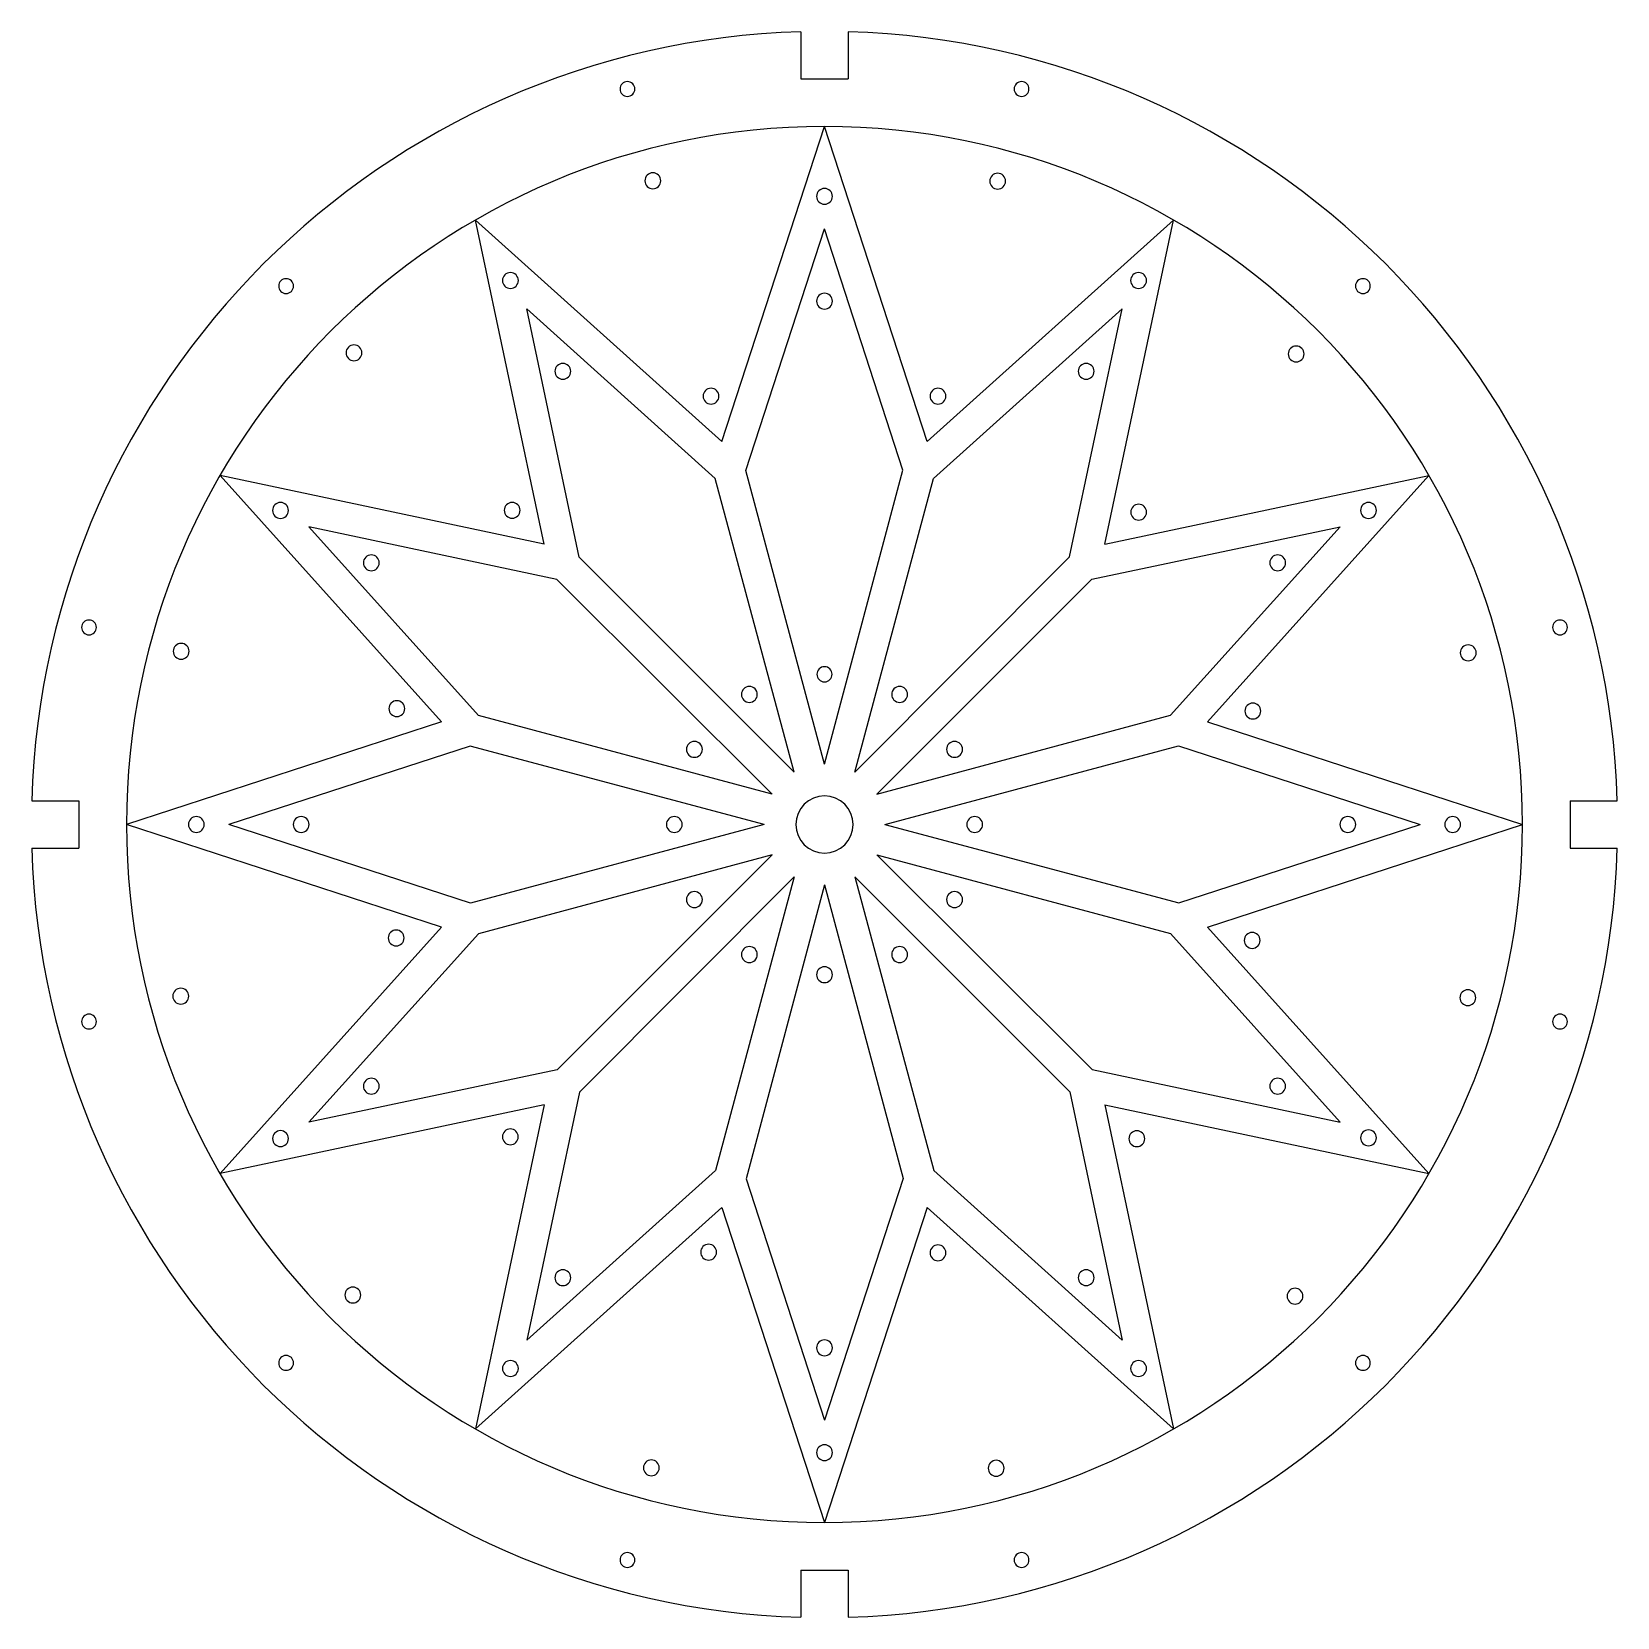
# Model space of a CAD drawing. Extents: x 98.5 to 198.5, y 55.2 to 155.1.
import ezdxf

# ---------------------------------------------------------------- set-up
doc = ezdxf.new("R2010")
doc.units = 0
doc.header["$MEASUREMENT"] = 0
doc.layers.add('MODELSKETCH_VISIBLE', color=7, linetype='CONTINUOUS')

# ---------------------------------------------------------------- blocks, each defined once
blk = doc.blocks.new('BLOCK_2')
at = {"layer": 'MODELSKETCH_VISIBLE'}
blk.add_open_spline([(121.062, 112.434), (121.062, 112.71), (121.285, 112.934), (121.562, 112.934), (121.838, 112.934), (122.062, 112.71), (122.062, 112.434), (122.062, 112.158), (121.838, 111.934), (121.562, 111.934), (121.285, 111.934), (121.062, 112.158), (121.062, 112.434), (121.062, 112.434), (121.062, 112.434), (121.062, 112.434)], degree=3, knots=[0, 0, 0, 0, 1, 1, 1, 2, 2, 2, 3, 3, 3, 4, 4, 4, 5, 5, 5, 5], dxfattribs=at)
blk = doc.blocks.new('BLOCK_3')
at = {"layer": 'MODELSKETCH_VISIBLE'}
blk.add_open_spline([(181.009, 105.128), (181.009, 105.404), (181.233, 105.628), (181.509, 105.628), (181.785, 105.628), (182.009, 105.404), (182.009, 105.128), (182.009, 104.852), (181.785, 104.628), (181.509, 104.628), (181.233, 104.628), (181.009, 104.852), (181.009, 105.128), (181.009, 105.128), (181.009, 105.128), (181.009, 105.128)], degree=3, knots=[0, 0, 0, 0, 1, 1, 1, 2, 2, 2, 3, 3, 3, 4, 4, 4, 5, 5, 5, 5], dxfattribs=at)
blk = doc.blocks.new('BLOCK_4')
at = {"layer": 'MODELSKETCH_VISIBLE'}
blk.add_open_spline([(182.313, 124.927), (182.313, 125.203), (182.537, 125.427), (182.813, 125.427), (183.089, 125.427), (183.313, 125.203), (183.313, 124.927), (183.313, 124.651), (183.089, 124.427), (182.813, 124.427), (182.537, 124.427), (182.313, 124.651), (182.313, 124.927), (182.313, 124.927), (182.313, 124.927), (182.313, 124.927)], degree=3, knots=[0, 0, 0, 0, 1, 1, 1, 2, 2, 2, 3, 3, 3, 4, 4, 4, 5, 5, 5, 5], dxfattribs=at)
blk = doc.blocks.new('BLOCK_5')
at = {"layer": 'MODELSKETCH_VISIBLE'}
blk.add_open_spline([(182.313, 85.373), (182.313, 85.649), (182.537, 85.873), (182.813, 85.873), (183.089, 85.873), (183.313, 85.649), (183.313, 85.373), (183.313, 85.096), (183.089, 84.873), (182.813, 84.873), (182.537, 84.873), (182.313, 85.096), (182.313, 85.373), (182.313, 85.373), (182.313, 85.373), (182.313, 85.373)], degree=3, knots=[0, 0, 0, 0, 1, 1, 1, 2, 2, 2, 3, 3, 3, 4, 4, 4, 5, 5, 5, 5], dxfattribs=at)
blk = doc.blocks.new('BLOCK_6')
at = {"layer": 'MODELSKETCH_VISIBLE'}
blk.add_open_spline([(140.868, 132.127), (140.868, 132.403), (141.092, 132.627), (141.368, 132.627), (141.644, 132.627), (141.868, 132.403), (141.868, 132.127), (141.868, 131.851), (141.644, 131.627), (141.368, 131.627), (141.092, 131.627), (140.868, 131.851), (140.868, 132.127), (140.868, 132.127), (140.868, 132.127), (140.868, 132.127)], degree=3, knots=[0, 0, 0, 0, 1, 1, 1, 2, 2, 2, 3, 3, 3, 4, 4, 4, 5, 5, 5, 5], dxfattribs=at)
blk = doc.blocks.new('BLOCK_7')
at = {"layer": 'MODELSKETCH_VISIBLE'}
blk.add_open_spline([(181.993, 71.187), (181.993, 71.445), (182.202, 71.654), (182.461, 71.654), (182.719, 71.654), (182.928, 71.445), (182.928, 71.187), (182.928, 70.928), (182.719, 70.719), (182.461, 70.719), (182.202, 70.719), (181.993, 70.928), (181.993, 71.187), (181.993, 71.187), (181.993, 71.187), (181.993, 71.187)], degree=3, knots=[0, 0, 0, 0, 1, 1, 1, 2, 2, 2, 3, 3, 3, 4, 4, 4, 5, 5, 5, 5], dxfattribs=at)
blk = doc.blocks.new('BLOCK_8')
at = {"layer": 'MODELSKETCH_VISIBLE'}
blk.add_open_spline([(160.475, 58.763), (160.475, 59.022), (160.685, 59.231), (160.943, 59.231), (161.201, 59.231), (161.41, 59.022), (161.41, 58.763), (161.41, 58.505), (161.201, 58.296), (160.943, 58.296), (160.685, 58.296), (160.475, 58.505), (160.475, 58.763), (160.475, 58.763), (160.475, 58.763), (160.475, 58.763)], degree=3, knots=[0, 0, 0, 0, 1, 1, 1, 2, 2, 2, 3, 3, 3, 4, 4, 4, 5, 5, 5, 5], dxfattribs=at)
blk = doc.blocks.new('BLOCK_9')
at = {"layer": 'MODELSKETCH_VISIBLE'}
blk.add_open_spline([(101.688, 92.704), (101.688, 92.963), (101.897, 93.172), (102.155, 93.172), (102.413, 93.172), (102.622, 92.963), (102.622, 92.704), (102.622, 92.446), (102.413, 92.237), (102.155, 92.237), (101.897, 92.237), (101.688, 92.446), (101.688, 92.704), (101.688, 92.704), (101.688, 92.704), (101.688, 92.704)], degree=3, knots=[0, 0, 0, 0, 1, 1, 1, 2, 2, 2, 3, 3, 3, 4, 4, 4, 5, 5, 5, 5], dxfattribs=at)
blk = doc.blocks.new('BLOCK_10')
at = {"layer": 'MODELSKETCH_VISIBLE'}
blk.add_open_spline([(135.629, 151.492), (135.629, 151.75), (135.838, 151.96), (136.096, 151.96), (136.354, 151.96), (136.564, 151.75), (136.564, 151.492), (136.564, 151.234), (136.354, 151.025), (136.096, 151.025), (135.838, 151.025), (135.629, 151.234), (135.629, 151.492), (135.629, 151.492), (135.629, 151.492), (135.629, 151.492)], degree=3, knots=[0, 0, 0, 0, 1, 1, 1, 2, 2, 2, 3, 3, 3, 4, 4, 4, 5, 5, 5, 5], dxfattribs=at)
blk = doc.blocks.new('BLOCK_11')
at = {"layer": 'MODELSKETCH_VISIBLE'}
blk.add_open_spline([(128.22, 139.421), (128.22, 139.697), (128.444, 139.921), (128.72, 139.921), (128.996, 139.921), (129.22, 139.697), (129.22, 139.421), (129.22, 139.145), (128.996, 138.921), (128.72, 138.921), (128.444, 138.921), (128.22, 139.145), (128.22, 139.421), (128.22, 139.421), (128.22, 139.421), (128.22, 139.421)], degree=3, knots=[0, 0, 0, 0, 1, 1, 1, 2, 2, 2, 3, 3, 3, 4, 4, 4, 5, 5, 5, 5], dxfattribs=at)
blk = doc.blocks.new('BLOCK_12')
at = {"layer": 'MODELSKETCH_VISIBLE'}
blk.add_open_spline([(176.589, 88.633), (176.589, 88.909), (176.813, 89.133), (177.089, 89.133), (177.365, 89.133), (177.588, 88.909), (177.588, 88.633), (177.588, 88.357), (177.365, 88.134), (177.089, 88.134), (176.813, 88.134), (176.589, 88.357), (176.589, 88.633), (176.589, 88.633), (176.589, 88.633), (176.589, 88.633)], degree=3, knots=[0, 0, 0, 0, 1, 1, 1, 2, 2, 2, 3, 3, 3, 4, 4, 4, 5, 5, 5, 5], dxfattribs=at)
blk = doc.blocks.new('BLOCK_13')
at = {"layer": 'MODELSKETCH_VISIBLE'}
blk.add_open_spline([(167.819, 70.834), (167.819, 71.11), (168.043, 71.334), (168.319, 71.334), (168.595, 71.334), (168.819, 71.11), (168.819, 70.834), (168.819, 70.558), (168.595, 70.334), (168.319, 70.334), (168.043, 70.334), (167.819, 70.558), (167.819, 70.834), (167.819, 70.834), (167.819, 70.834), (167.819, 70.834)], degree=3, knots=[0, 0, 0, 0, 1, 1, 1, 2, 2, 2, 3, 3, 3, 4, 4, 4, 5, 5, 5, 5], dxfattribs=at)
blk = doc.blocks.new('BLOCK_14')
at = {"layer": 'MODELSKETCH_VISIBLE'}
blk.add_open_spline([(164.515, 76.558), (164.515, 76.834), (164.738, 77.058), (165.014, 77.058), (165.29, 77.058), (165.514, 76.834), (165.514, 76.558), (165.514, 76.282), (165.29, 76.059), (165.014, 76.059), (164.738, 76.059), (164.515, 76.282), (164.515, 76.558), (164.515, 76.558), (164.515, 76.558), (164.515, 76.558)], degree=3, knots=[0, 0, 0, 0, 1, 1, 1, 2, 2, 2, 3, 3, 3, 4, 4, 4, 5, 5, 5, 5], dxfattribs=at)
blk = doc.blocks.new('BLOCK_15')
at = {"layer": 'MODELSKETCH_VISIBLE'}
blk.add_open_spline([(148.019, 72.139), (148.019, 72.415), (148.243, 72.639), (148.519, 72.639), (148.796, 72.639), (149.019, 72.415), (149.019, 72.139), (149.019, 71.862), (148.796, 71.639), (148.519, 71.639), (148.243, 71.639), (148.019, 71.862), (148.019, 72.139), (148.019, 72.139), (148.019, 72.139), (148.019, 72.139)], degree=3, knots=[0, 0, 0, 0, 1, 1, 1, 2, 2, 2, 3, 3, 3, 4, 4, 4, 5, 5, 5, 5], dxfattribs=at)
blk = doc.blocks.new('BLOCK_16')
at = {"layer": 'MODELSKETCH_VISIBLE'}
blk.add_lwpolyline([(130.842, 122.805), (126.519, 143.233)], dxfattribs=at)
blk = doc.blocks.new('BLOCK_17')
at = {"layer": 'MODELSKETCH_VISIBLE'}
blk.add_open_spline([(140.713, 78.17), (140.713, 78.446), (140.937, 78.67), (141.213, 78.67), (141.489, 78.67), (141.713, 78.446), (141.713, 78.17), (141.713, 77.894), (141.489, 77.67), (141.213, 77.67), (140.937, 77.67), (140.713, 77.894), (140.713, 78.17), (140.713, 78.17), (140.713, 78.17), (140.713, 78.17)], degree=3, knots=[0, 0, 0, 0, 1, 1, 1, 2, 2, 2, 3, 3, 3, 4, 4, 4, 5, 5, 5, 5], dxfattribs=at)
blk = doc.blocks.new('BLOCK_18')
at = {"layer": 'MODELSKETCH_VISIBLE'}
blk.add_open_spline([(128.22, 70.834), (128.22, 71.11), (128.444, 71.334), (128.72, 71.334), (128.996, 71.334), (129.22, 71.11), (129.22, 70.834), (129.22, 70.558), (128.996, 70.334), (128.72, 70.334), (128.444, 70.334), (128.22, 70.558), (128.22, 70.834), (128.22, 70.834), (128.22, 70.834), (128.22, 70.834)], degree=3, knots=[0, 0, 0, 0, 1, 1, 1, 2, 2, 2, 3, 3, 3, 4, 4, 4, 5, 5, 5, 5], dxfattribs=at)
blk = doc.blocks.new('BLOCK_19')
at = {"layer": 'MODELSKETCH_VISIBLE'}
blk.add_open_spline([(146.712, 105.128), (146.712, 106.126), (147.521, 106.935), (148.519, 106.935), (149.518, 106.935), (150.327, 106.126), (150.327, 105.128), (150.327, 104.13), (149.518, 103.32), (148.519, 103.32), (147.521, 103.32), (146.712, 104.13), (146.712, 105.128), (146.712, 105.128), (146.712, 105.128), (146.712, 105.128)], degree=3, knots=[0, 0, 0, 0, 1, 1, 1, 2, 2, 2, 3, 3, 3, 4, 4, 4, 5, 5, 5, 5], dxfattribs=at)
blk = doc.blocks.new('BLOCK_20')
at = {"layer": 'MODELSKETCH_VISIBLE'}
blk.add_open_spline([(128.214, 85.435), (128.214, 85.711), (128.437, 85.934), (128.713, 85.934), (128.989, 85.934), (129.212, 85.711), (129.212, 85.435), (129.212, 85.159), (128.989, 84.935), (128.713, 84.935), (128.437, 84.935), (128.214, 85.159), (128.214, 85.435), (128.214, 85.435), (128.214, 85.435), (128.214, 85.435)], degree=3, knots=[0, 0, 0, 0, 1, 1, 1, 2, 2, 2, 3, 3, 3, 4, 4, 4, 5, 5, 5, 5], dxfattribs=at)
blk = doc.blocks.new('BLOCK_21')
at = {"layer": 'MODELSKETCH_VISIBLE'}
blk.add_open_spline([(119.45, 88.633), (119.45, 88.909), (119.674, 89.133), (119.95, 89.133), (120.226, 89.133), (120.45, 88.909), (120.45, 88.633), (120.45, 88.357), (120.226, 88.133), (119.95, 88.133), (119.674, 88.133), (119.45, 88.357), (119.45, 88.633), (119.45, 88.633), (119.45, 88.633), (119.45, 88.633)], degree=3, knots=[0, 0, 0, 0, 1, 1, 1, 2, 2, 2, 3, 3, 3, 4, 4, 4, 5, 5, 5, 5], dxfattribs=at)
blk = doc.blocks.new('BLOCK_22')
at = {"layer": 'MODELSKETCH_VISIBLE'}
blk.add_open_spline([(121.02, 97.976), (121.02, 98.253), (121.244, 98.476), (121.52, 98.476), (121.796, 98.476), (122.02, 98.253), (122.02, 97.976), (122.02, 97.7), (121.796, 97.476), (121.52, 97.476), (121.244, 97.476), (121.02, 97.7), (121.02, 97.976), (121.02, 97.976), (121.02, 97.976), (121.02, 97.976)], degree=3, knots=[0, 0, 0, 0, 1, 1, 1, 2, 2, 2, 3, 3, 3, 4, 4, 4, 5, 5, 5, 5], dxfattribs=at)
blk = doc.blocks.new('BLOCK_23')
at = {"layer": 'MODELSKETCH_VISIBLE'}
blk.add_open_spline([(143.285, 113.328), (143.285, 113.604), (143.509, 113.828), (143.785, 113.828), (144.061, 113.828), (144.285, 113.604), (144.285, 113.328), (144.285, 113.052), (144.061, 112.828), (143.785, 112.828), (143.509, 112.828), (143.285, 113.052), (143.285, 113.328), (143.285, 113.328), (143.285, 113.328), (143.285, 113.328)], degree=3, knots=[0, 0, 0, 0, 1, 1, 1, 2, 2, 2, 3, 3, 3, 4, 4, 4, 5, 5, 5, 5], dxfattribs=at)
blk = doc.blocks.new('BLOCK_24')
at = {"layer": 'MODELSKETCH_VISIBLE'}
blk.add_open_spline([(148.042, 114.596), (148.042, 114.86), (148.256, 115.074), (148.519, 115.074), (148.783, 115.074), (148.997, 114.86), (148.997, 114.596), (148.997, 114.333), (148.783, 114.119), (148.519, 114.119), (148.256, 114.119), (148.042, 114.333), (148.042, 114.596), (148.042, 114.596), (148.042, 114.596), (148.042, 114.596)], degree=3, knots=[0, 0, 0, 0, 1, 1, 1, 2, 2, 2, 3, 3, 3, 4, 4, 4, 5, 5, 5, 5], dxfattribs=at)
blk = doc.blocks.new('BLOCK_25')
at = {"layer": 'MODELSKETCH_VISIBLE'}
blk.add_open_spline([(157.488, 105.128), (157.488, 105.404), (157.712, 105.628), (157.988, 105.628), (158.264, 105.628), (158.488, 105.404), (158.488, 105.128), (158.488, 104.852), (158.264, 104.628), (157.988, 104.628), (157.712, 104.628), (157.488, 104.852), (157.488, 105.128), (157.488, 105.128), (157.488, 105.128), (157.488, 105.128)], degree=3, knots=[0, 0, 0, 0, 1, 1, 1, 2, 2, 2, 3, 3, 3, 4, 4, 4, 5, 5, 5, 5], dxfattribs=at)
blk = doc.blocks.new('BLOCK_26')
at = {"layer": 'MODELSKETCH_VISIBLE'}
blk.add_open_spline([(148.019, 95.659), (148.019, 95.935), (148.243, 96.159), (148.519, 96.159), (148.796, 96.159), (149.019, 95.935), (149.019, 95.659), (149.019, 95.383), (148.796, 95.159), (148.519, 95.159), (148.243, 95.159), (148.019, 95.383), (148.019, 95.659), (148.019, 95.659), (148.019, 95.659), (148.019, 95.659)], degree=3, knots=[0, 0, 0, 0, 1, 1, 1, 2, 2, 2, 3, 3, 3, 4, 4, 4, 5, 5, 5, 5], dxfattribs=at)
blk = doc.blocks.new('BLOCK_27')
at = {"layer": 'MODELSKETCH_VISIBLE'}
blk.add_open_spline([(138.551, 105.128), (138.551, 105.404), (138.775, 105.628), (139.051, 105.628), (139.327, 105.628), (139.551, 105.404), (139.551, 105.128), (139.551, 104.852), (139.327, 104.628), (139.051, 104.628), (138.775, 104.628), (138.551, 104.852), (138.551, 105.128), (138.551, 105.128), (138.551, 105.128), (138.551, 105.128)], degree=3, knots=[0, 0, 0, 0, 1, 1, 1, 2, 2, 2, 3, 3, 3, 4, 4, 4, 5, 5, 5, 5], dxfattribs=at)
blk = doc.blocks.new('BLOCK_28')
at = {"layer": 'MODELSKETCH_VISIBLE'}
blk.add_open_spline([(115.03, 105.128), (115.03, 105.404), (115.254, 105.628), (115.53, 105.628), (115.806, 105.628), (116.03, 105.404), (116.03, 105.128), (116.03, 104.852), (115.806, 104.628), (115.53, 104.628), (115.254, 104.628), (115.03, 104.852), (115.03, 105.128), (115.03, 105.128), (115.03, 105.128), (115.03, 105.128)], degree=3, knots=[0, 0, 0, 0, 1, 1, 1, 2, 2, 2, 3, 3, 3, 4, 4, 4, 5, 5, 5, 5], dxfattribs=at)
blk = doc.blocks.new('BLOCK_29')
at = {"layer": 'MODELSKETCH_VISIBLE'}
blk.add_open_spline([(139.819, 109.862), (139.819, 110.138), (140.043, 110.362), (140.319, 110.362), (140.596, 110.362), (140.819, 110.138), (140.819, 109.862), (140.819, 109.586), (140.596, 109.362), (140.319, 109.362), (140.043, 109.362), (139.819, 109.586), (139.819, 109.862), (139.819, 109.862), (139.819, 109.862), (139.819, 109.862)], degree=3, knots=[0, 0, 0, 0, 1, 1, 1, 2, 2, 2, 3, 3, 3, 4, 4, 4, 5, 5, 5, 5], dxfattribs=at)
blk = doc.blocks.new('BLOCK_30')
at = {"layer": 'MODELSKETCH_VISIBLE'}
blk.add_open_spline([(128.326, 124.934), (128.326, 125.21), (128.55, 125.434), (128.826, 125.434), (129.103, 125.434), (129.326, 125.21), (129.326, 124.934), (129.326, 124.658), (129.103, 124.434), (128.826, 124.434), (128.55, 124.434), (128.326, 124.658), (128.326, 124.934), (128.326, 124.934), (128.326, 124.934), (128.326, 124.934)], degree=3, knots=[0, 0, 0, 0, 1, 1, 1, 2, 2, 2, 3, 3, 3, 4, 4, 4, 5, 5, 5, 5], dxfattribs=at)
blk = doc.blocks.new('BLOCK_31')
at = {"layer": 'MODELSKETCH_VISIBLE'}
blk.add_open_spline([(107.463, 116.046), (107.463, 116.322), (107.687, 116.546), (107.963, 116.546), (108.239, 116.546), (108.463, 116.322), (108.463, 116.046), (108.463, 115.77), (108.239, 115.546), (107.963, 115.546), (107.687, 115.546), (107.463, 115.77), (107.463, 116.046), (107.463, 116.046), (107.463, 116.046), (107.463, 116.046)], degree=3, knots=[0, 0, 0, 0, 1, 1, 1, 2, 2, 2, 3, 3, 3, 4, 4, 4, 5, 5, 5, 5], dxfattribs=at)
blk = doc.blocks.new('BLOCK_32')
at = {"layer": 'MODELSKETCH_VISIBLE'}
blk.add_open_spline([(177.683, 75.395), (177.683, 75.671), (177.907, 75.895), (178.183, 75.895), (178.459, 75.895), (178.683, 75.671), (178.683, 75.395), (178.683, 75.118), (178.459, 74.895), (178.183, 74.895), (177.907, 74.895), (177.683, 75.118), (177.683, 75.395), (177.683, 75.395), (177.683, 75.395), (177.683, 75.395)], degree=3, knots=[0, 0, 0, 0, 1, 1, 1, 2, 2, 2, 3, 3, 3, 4, 4, 4, 5, 5, 5, 5], dxfattribs=at)
blk = doc.blocks.new('BLOCK_33')
at = {"layer": 'MODELSKETCH_VISIBLE'}
blk.add_open_spline([(167.819, 139.421), (167.819, 139.697), (168.043, 139.921), (168.319, 139.921), (168.595, 139.921), (168.819, 139.697), (168.819, 139.421), (168.819, 139.145), (168.595, 138.921), (168.319, 138.921), (168.043, 138.921), (167.819, 139.145), (167.819, 139.421), (167.819, 139.421), (167.819, 139.421), (167.819, 139.421)], degree=3, knots=[0, 0, 0, 0, 1, 1, 1, 2, 2, 2, 3, 3, 3, 4, 4, 4, 5, 5, 5, 5], dxfattribs=at)
blk = doc.blocks.new('BLOCK_34')
at = {"layer": 'MODELSKETCH_VISIBLE'}
blk.add_open_spline([(148.019, 144.726), (148.019, 145.003), (148.243, 145.226), (148.519, 145.226), (148.796, 145.226), (149.019, 145.003), (149.019, 144.726), (149.019, 144.45), (148.796, 144.226), (148.519, 144.226), (148.243, 144.226), (148.019, 144.45), (148.019, 144.726), (148.019, 144.726), (148.019, 144.726), (148.019, 144.726)], degree=3, knots=[0, 0, 0, 0, 1, 1, 1, 2, 2, 2, 3, 3, 3, 4, 4, 4, 5, 5, 5, 5], dxfattribs=at)
blk = doc.blocks.new('BLOCK_35')
at = {"layer": 'MODELSKETCH_VISIBLE'}
blk.add_open_spline([(137.197, 145.709), (137.197, 145.986), (137.42, 146.209), (137.697, 146.209), (137.973, 146.209), (138.197, 145.986), (138.197, 145.709), (138.197, 145.433), (137.973, 145.209), (137.697, 145.209), (137.42, 145.209), (137.197, 145.433), (137.197, 145.709), (137.197, 145.709), (137.197, 145.709), (137.197, 145.709)], degree=3, knots=[0, 0, 0, 0, 1, 1, 1, 2, 2, 2, 3, 3, 3, 4, 4, 4, 5, 5, 5, 5], dxfattribs=at)
blk = doc.blocks.new('BLOCK_36')
at = {"layer": 'MODELSKETCH_VISIBLE'}
blk.add_open_spline([(148.019, 138.117), (148.019, 138.393), (148.243, 138.617), (148.519, 138.617), (148.796, 138.617), (149.019, 138.393), (149.019, 138.117), (149.019, 137.841), (148.796, 137.617), (148.519, 137.617), (148.243, 137.617), (148.019, 137.841), (148.019, 138.117), (148.019, 138.117), (148.019, 138.117), (148.019, 138.117)], degree=3, knots=[0, 0, 0, 0, 1, 1, 1, 2, 2, 2, 3, 3, 3, 4, 4, 4, 5, 5, 5, 5], dxfattribs=at)
blk = doc.blocks.new('BLOCK_37')
at = {"layer": 'MODELSKETCH_VISIBLE'}
blk.add_lwpolyline([(146.616, 108.425), (133.061, 121.98)], dxfattribs=at)
blk = doc.blocks.new('BLOCK_38')
at = {"layer": 'MODELSKETCH_VISIBLE'}
blk.add_lwpolyline([(145.222, 107.032), (131.646, 120.566)], dxfattribs=at)
blk = doc.blocks.new('BLOCK_39')
at = {"layer": 'MODELSKETCH_VISIBLE'}
blk.add_open_spline([(177.753, 134.791), (177.753, 135.068), (177.977, 135.291), (178.253, 135.291), (178.529, 135.291), (178.753, 135.068), (178.753, 134.791), (178.753, 134.515), (178.529, 134.291), (178.253, 134.291), (177.977, 134.291), (177.753, 134.515), (177.753, 134.791), (177.753, 134.791), (177.753, 134.791), (177.753, 134.791)], degree=3, knots=[0, 0, 0, 0, 1, 1, 1, 2, 2, 2, 3, 3, 3, 4, 4, 4, 5, 5, 5, 5], dxfattribs=at)
blk = doc.blocks.new('BLOCK_40')
at = {"layer": 'MODELSKETCH_VISIBLE'}
blk.add_lwpolyline([(145.222, 107.032), (126.706, 111.993)], dxfattribs=at)
blk = doc.blocks.new('BLOCK_41')
at = {"layer": 'MODELSKETCH_VISIBLE'}
blk.add_lwpolyline([(144.712, 105.128), (126.188, 110.061)], dxfattribs=at)
blk = doc.blocks.new('BLOCK_42')
at = {"layer": 'MODELSKETCH_VISIBLE'}
blk.add_lwpolyline([(144.712, 105.128), (126.195, 100.166)], dxfattribs=at)
blk = doc.blocks.new('BLOCK_43')
at = {"layer": 'MODELSKETCH_VISIBLE'}
blk.add_open_spline([(143.285, 96.928), (143.285, 97.204), (143.509, 97.428), (143.785, 97.428), (144.061, 97.428), (144.285, 97.204), (144.285, 96.928), (144.285, 96.652), (144.061, 96.428), (143.785, 96.428), (143.509, 96.428), (143.285, 96.652), (143.285, 96.928), (143.285, 96.928), (143.285, 96.928), (143.285, 96.928)], degree=3, knots=[0, 0, 0, 0, 1, 1, 1, 2, 2, 2, 3, 3, 3, 4, 4, 4, 5, 5, 5, 5], dxfattribs=at)
blk = doc.blocks.new('BLOCK_44')
at = {"layer": 'MODELSKETCH_VISIBLE'}
blk.add_lwpolyline([(145.222, 103.224), (126.713, 98.234)], dxfattribs=at)
blk = doc.blocks.new('BLOCK_45')
at = {"layer": 'MODELSKETCH_VISIBLE'}
blk.add_lwpolyline([(145.222, 103.224), (131.667, 89.669)], dxfattribs=at)
blk = doc.blocks.new('BLOCK_46')
at = {"layer": 'MODELSKETCH_VISIBLE'}
blk.add_lwpolyline([(146.616, 101.83), (133.081, 88.255)], dxfattribs=at)
blk = doc.blocks.new('BLOCK_47')
at = {"layer": 'MODELSKETCH_VISIBLE'}
blk.add_open_spline([(131.525, 76.558), (131.525, 76.834), (131.749, 77.058), (132.025, 77.058), (132.301, 77.058), (132.525, 76.834), (132.525, 76.558), (132.525, 76.282), (132.301, 76.058), (132.025, 76.058), (131.749, 76.058), (131.525, 76.282), (131.525, 76.558), (131.525, 76.558), (131.525, 76.558), (131.525, 76.558)], degree=3, knots=[0, 0, 0, 0, 1, 1, 1, 2, 2, 2, 3, 3, 3, 4, 4, 4, 5, 5, 5, 5], dxfattribs=at)
blk = doc.blocks.new('BLOCK_48')
at = {"layer": 'MODELSKETCH_VISIBLE'}
blk.add_lwpolyline([(146.616, 101.83), (141.654, 83.314)], dxfattribs=at)
blk = doc.blocks.new('BLOCK_49')
at = {"layer": 'MODELSKETCH_VISIBLE'}
blk.add_lwpolyline([(148.519, 101.32), (143.586, 82.796)], dxfattribs=at)
blk = doc.blocks.new('BLOCK_50')
at = {"layer": 'MODELSKETCH_VISIBLE'}
blk.add_open_spline([(167.826, 124.821), (167.826, 125.097), (168.05, 125.321), (168.326, 125.321), (168.602, 125.321), (168.826, 125.097), (168.826, 124.821), (168.826, 124.545), (168.602, 124.321), (168.326, 124.321), (168.05, 124.321), (167.826, 124.545), (167.826, 124.821), (167.826, 124.821), (167.826, 124.821), (167.826, 124.821)], degree=3, knots=[0, 0, 0, 0, 1, 1, 1, 2, 2, 2, 3, 3, 3, 4, 4, 4, 5, 5, 5, 5], dxfattribs=at)
blk = doc.blocks.new('BLOCK_51')
at = {"layer": 'MODELSKETCH_VISIBLE'}
blk.add_lwpolyline([(150.423, 101.83), (155.413, 83.321)], dxfattribs=at)
blk = doc.blocks.new('BLOCK_52')
at = {"layer": 'MODELSKETCH_VISIBLE'}
blk.add_lwpolyline([(150.423, 101.83), (163.978, 88.275)], dxfattribs=at)
blk = doc.blocks.new('BLOCK_53')
at = {"layer": 'MODELSKETCH_VISIBLE'}
blk.add_open_spline([(139.819, 100.394), (139.819, 100.67), (140.043, 100.894), (140.319, 100.894), (140.596, 100.894), (140.819, 100.67), (140.819, 100.394), (140.819, 100.117), (140.596, 99.894), (140.319, 99.894), (140.043, 99.894), (139.819, 100.117), (139.819, 100.394), (139.819, 100.394), (139.819, 100.394), (139.819, 100.394)], degree=3, knots=[0, 0, 0, 0, 1, 1, 1, 2, 2, 2, 3, 3, 3, 4, 4, 4, 5, 5, 5, 5], dxfattribs=at)
blk = doc.blocks.new('BLOCK_54')
at = {"layer": 'MODELSKETCH_VISIBLE'}
blk.add_lwpolyline([(130.842, 87.45), (126.519, 67.023)], dxfattribs=at)
blk = doc.blocks.new('BLOCK_55')
at = {"layer": 'MODELSKETCH_VISIBLE'}
blk.add_lwpolyline([(142.049, 80.98), (126.519, 67.023)], dxfattribs=at)
blk = doc.blocks.new('BLOCK_56')
at = {"layer": 'MODELSKETCH_VISIBLE'}
blk.add_lwpolyline([(142.049, 80.98), (148.519, 61.128)], dxfattribs=at)
blk = doc.blocks.new('BLOCK_57')
at = {"layer": 'MODELSKETCH_VISIBLE'}
blk.add_open_spline([(158.937, 145.684), (158.937, 145.96), (159.161, 146.184), (159.437, 146.184), (159.714, 146.184), (159.937, 145.96), (159.937, 145.684), (159.937, 145.408), (159.714, 145.184), (159.437, 145.184), (159.161, 145.184), (158.937, 145.408), (158.937, 145.684), (158.937, 145.684), (158.937, 145.684), (158.937, 145.684)], degree=3, knots=[0, 0, 0, 0, 1, 1, 1, 2, 2, 2, 3, 3, 3, 4, 4, 4, 5, 5, 5, 5], dxfattribs=at)
blk = doc.blocks.new('BLOCK_58')
at = {"layer": 'MODELSKETCH_VISIBLE'}
blk.add_lwpolyline([(154.99, 80.98), (148.519, 61.128)], dxfattribs=at)
blk = doc.blocks.new('BLOCK_59')
at = {"layer": 'MODELSKETCH_VISIBLE'}
blk.add_lwpolyline([(154.99, 80.98), (170.519, 67.023)], dxfattribs=at)
blk = doc.blocks.new('BLOCK_60')
at = {"layer": 'MODELSKETCH_VISIBLE'}
blk.add_open_spline([(160.475, 151.492), (160.475, 151.75), (160.685, 151.96), (160.943, 151.96), (161.201, 151.96), (161.41, 151.75), (161.41, 151.492), (161.41, 151.234), (161.201, 151.025), (160.943, 151.025), (160.685, 151.025), (160.475, 151.234), (160.475, 151.492), (160.475, 151.492), (160.475, 151.492), (160.475, 151.492)], degree=3, knots=[0, 0, 0, 0, 1, 1, 1, 2, 2, 2, 3, 3, 3, 4, 4, 4, 5, 5, 5, 5], dxfattribs=at)
blk = doc.blocks.new('BLOCK_61')
at = {"layer": 'MODELSKETCH_VISIBLE'}
blk.add_lwpolyline([(141.626, 126.934), (129.746, 137.644)], dxfattribs=at)
blk = doc.blocks.new('BLOCK_62')
at = {"layer": 'MODELSKETCH_VISIBLE'}
blk.add_open_spline([(131.525, 133.697), (131.525, 133.973), (131.749, 134.197), (132.025, 134.197), (132.301, 134.197), (132.525, 133.973), (132.525, 133.697), (132.525, 133.421), (132.301, 133.197), (132.025, 133.197), (131.749, 133.197), (131.525, 133.421), (131.525, 133.697), (131.525, 133.697), (131.525, 133.697), (131.525, 133.697)], degree=3, knots=[0, 0, 0, 0, 1, 1, 1, 2, 2, 2, 3, 3, 3, 4, 4, 4, 5, 5, 5, 5], dxfattribs=at)
blk = doc.blocks.new('BLOCK_63')
at = {"layer": 'MODELSKETCH_VISIBLE'}
blk.add_lwpolyline([(166.197, 87.45), (170.519, 67.023)], dxfattribs=at)
blk = doc.blocks.new('BLOCK_64')
at = {"layer": 'MODELSKETCH_VISIBLE'}
blk.add_lwpolyline([(147.019, 155.105), (147.019, 152.128)], dxfattribs=at)
blk = doc.blocks.new('BLOCK_65')
at = {"layer": 'MODELSKETCH_VISIBLE'}
blk.add_open_spline([(156.219, 100.394), (156.219, 100.67), (156.443, 100.894), (156.719, 100.894), (156.996, 100.894), (157.219, 100.67), (157.219, 100.394), (157.219, 100.117), (156.996, 99.894), (156.719, 99.894), (156.443, 99.894), (156.219, 100.117), (156.219, 100.394), (156.219, 100.394), (156.219, 100.394), (156.219, 100.394)], degree=3, knots=[0, 0, 0, 0, 1, 1, 1, 2, 2, 2, 3, 3, 3, 4, 4, 4, 5, 5, 5, 5], dxfattribs=at)
blk = doc.blocks.new('BLOCK_66')
at = {"layer": 'MODELSKETCH_VISIBLE'}
blk.add_lwpolyline([(152.327, 105.128), (170.843, 110.089)], dxfattribs=at)
blk = doc.blocks.new('BLOCK_67')
at = {"layer": 'MODELSKETCH_VISIBLE'}
blk.add_lwpolyline([(166.197, 87.45), (186.625, 83.128)], dxfattribs=at)
blk = doc.blocks.new('BLOCK_68')
at = {"layer": 'MODELSKETCH_VISIBLE'}
blk.add_lwpolyline([(142.049, 129.276), (148.519, 149.128)], dxfattribs=at)
blk = doc.blocks.new('BLOCK_69')
at = {"layer": 'MODELSKETCH_VISIBLE'}
blk.add_open_spline([(113.726, 124.927), (113.726, 125.203), (113.95, 125.427), (114.226, 125.427), (114.502, 125.427), (114.726, 125.203), (114.726, 124.927), (114.726, 124.651), (114.502, 124.427), (114.226, 124.427), (113.95, 124.427), (113.726, 124.651), (113.726, 124.927), (113.726, 124.927), (113.726, 124.927), (113.726, 124.927)], degree=3, knots=[0, 0, 0, 0, 1, 1, 1, 2, 2, 2, 3, 3, 3, 4, 4, 4, 5, 5, 5, 5], dxfattribs=at)
blk = doc.blocks.new('BLOCK_70')
at = {"layer": 'MODELSKETCH_VISIBLE'}
blk.add_open_spline([(147.019, 155.105), (120.582, 154.312), (99.335, 133.066), (98.542, 106.628)], degree=3, dxfattribs=at)
blk = doc.blocks.new('BLOCK_71')
at = {"layer": 'MODELSKETCH_VISIBLE'}
blk.add_lwpolyline([(172.668, 98.657), (186.625, 83.128)], dxfattribs=at)
blk = doc.blocks.new('BLOCK_72')
at = {"layer": 'MODELSKETCH_VISIBLE'}
blk.add_lwpolyline([(195.519, 103.628), (198.497, 103.628)], dxfattribs=at)
blk = doc.blocks.new('BLOCK_73')
at = {"layer": 'MODELSKETCH_VISIBLE'}
blk.add_open_spline([(107.438, 94.305), (107.438, 94.581), (107.662, 94.805), (107.938, 94.805), (108.214, 94.805), (108.438, 94.581), (108.438, 94.305), (108.438, 94.029), (108.214, 93.805), (107.938, 93.805), (107.662, 93.805), (107.438, 94.029), (107.438, 94.305), (107.438, 94.305), (107.438, 94.305), (107.438, 94.305)], degree=3, knots=[0, 0, 0, 0, 1, 1, 1, 2, 2, 2, 3, 3, 3, 4, 4, 4, 5, 5, 5, 5], dxfattribs=at)
blk = doc.blocks.new('BLOCK_74')
at = {"layer": 'MODELSKETCH_VISIBLE'}
blk.add_lwpolyline([(141.654, 83.314), (129.746, 72.612)], dxfattribs=at)
blk = doc.blocks.new('BLOCK_75')
at = {"layer": 'MODELSKETCH_VISIBLE'}
blk.add_open_spline([(176.589, 121.622), (176.589, 121.899), (176.813, 122.122), (177.089, 122.122), (177.365, 122.122), (177.589, 121.899), (177.589, 121.622), (177.589, 121.346), (177.365, 121.122), (177.089, 121.122), (176.813, 121.122), (176.589, 121.346), (176.589, 121.622), (176.589, 121.622), (176.589, 121.622), (176.589, 121.622)], degree=3, knots=[0, 0, 0, 0, 1, 1, 1, 2, 2, 2, 3, 3, 3, 4, 4, 4, 5, 5, 5, 5], dxfattribs=at)
blk = doc.blocks.new('BLOCK_76')
at = {"layer": 'MODELSKETCH_VISIBLE'}
blk.add_open_spline([(198.497, 106.628), (197.703, 133.066), (176.457, 154.312), (150.019, 155.105)], degree=3, dxfattribs=at)
blk = doc.blocks.new('BLOCK_77')
at = {"layer": 'MODELSKETCH_VISIBLE'}
blk.add_lwpolyline([(148.519, 101.32), (153.481, 82.804)], dxfattribs=at)
blk = doc.blocks.new('BLOCK_78')
at = {"layer": 'MODELSKETCH_VISIBLE'}
blk.add_open_spline([(194.416, 117.551), (194.416, 117.809), (194.626, 118.019), (194.884, 118.019), (195.142, 118.019), (195.351, 117.809), (195.351, 117.551), (195.351, 117.293), (195.142, 117.084), (194.884, 117.084), (194.626, 117.084), (194.416, 117.293), (194.416, 117.551), (194.416, 117.551), (194.416, 117.551), (194.416, 117.551)], degree=3, knots=[0, 0, 0, 0, 1, 1, 1, 2, 2, 2, 3, 3, 3, 4, 4, 4, 5, 5, 5, 5], dxfattribs=at)
blk = doc.blocks.new('BLOCK_79')
at = {"layer": 'MODELSKETCH_VISIBLE'}
blk.add_lwpolyline([(172.668, 111.598), (186.625, 127.128)], dxfattribs=at)
blk = doc.blocks.new('BLOCK_80')
at = {"layer": 'MODELSKETCH_VISIBLE'}
blk.add_lwpolyline([(143.586, 82.796), (148.519, 67.582)], dxfattribs=at)
blk = doc.blocks.new('BLOCK_81')
at = {"layer": 'MODELSKETCH_VISIBLE'}
blk.add_open_spline([(114.111, 139.069), (114.111, 139.327), (114.32, 139.536), (114.578, 139.536), (114.836, 139.536), (115.046, 139.327), (115.046, 139.069), (115.046, 138.811), (114.836, 138.601), (114.578, 138.601), (114.32, 138.601), (114.111, 138.811), (114.111, 139.069), (114.111, 139.069), (114.111, 139.069), (114.111, 139.069)], degree=3, knots=[0, 0, 0, 0, 1, 1, 1, 2, 2, 2, 3, 3, 3, 4, 4, 4, 5, 5, 5, 5], dxfattribs=at)
blk = doc.blocks.new('BLOCK_82')
at = {"layer": 'MODELSKETCH_VISIBLE'}
blk.add_lwpolyline([(147.019, 58.128), (147.019, 55.15)], dxfattribs=at)
blk = doc.blocks.new('BLOCK_83')
at = {"layer": 'MODELSKETCH_VISIBLE'}
blk.add_open_spline([(104.519, 105.128), (104.519, 129.428), (124.219, 149.128), (148.519, 149.128), (172.82, 149.128), (192.519, 129.428), (192.519, 105.128), (192.519, 80.827), (172.82, 61.128), (148.519, 61.128), (124.219, 61.128), (104.519, 80.827), (104.519, 105.128), (104.519, 105.128), (104.519, 105.128), (104.519, 105.128)], degree=3, knots=[0, 0, 0, 0, 1, 1, 1, 2, 2, 2, 3, 3, 3, 4, 4, 4, 5, 5, 5, 5], dxfattribs=at)
blk = doc.blocks.new('BLOCK_84')
at = {"layer": 'MODELSKETCH_VISIBLE'}
blk.add_lwpolyline([(150.019, 58.128), (150.019, 55.15)], dxfattribs=at)
blk = doc.blocks.new('BLOCK_85')
at = {"layer": 'MODELSKETCH_VISIBLE'}
blk.add_lwpolyline([(153.481, 82.804), (148.519, 67.582)], dxfattribs=at)
blk = doc.blocks.new('BLOCK_86')
at = {"layer": 'MODELSKETCH_VISIBLE'}
blk.add_open_spline([(150.019, 55.15), (176.457, 55.944), (197.703, 77.19), (198.497, 103.628)], degree=3, dxfattribs=at)
blk = doc.blocks.new('BLOCK_87')
at = {"layer": 'MODELSKETCH_VISIBLE'}
blk.add_open_spline([(119.45, 121.622), (119.45, 121.899), (119.674, 122.122), (119.95, 122.122), (120.226, 122.122), (120.45, 121.899), (120.45, 121.622), (120.45, 121.346), (120.226, 121.122), (119.95, 121.122), (119.674, 121.122), (119.45, 121.346), (119.45, 121.622), (119.45, 121.622), (119.45, 121.622), (119.45, 121.622)], degree=3, knots=[0, 0, 0, 0, 1, 1, 1, 2, 2, 2, 3, 3, 3, 4, 4, 4, 5, 5, 5, 5], dxfattribs=at)
blk = doc.blocks.new('BLOCK_88')
at = {"layer": 'MODELSKETCH_VISIBLE'}
blk.add_lwpolyline([(155.413, 83.321), (167.293, 72.612)], dxfattribs=at)
blk = doc.blocks.new('BLOCK_89')
at = {"layer": 'MODELSKETCH_VISIBLE'}
blk.add_lwpolyline([(142.049, 129.276), (126.519, 143.233)], dxfattribs=at)
blk = doc.blocks.new('BLOCK_90')
at = {"layer": 'MODELSKETCH_VISIBLE'}
blk.add_open_spline([(174.977, 97.821), (174.977, 98.097), (175.201, 98.321), (175.477, 98.321), (175.753, 98.321), (175.977, 98.097), (175.977, 97.821), (175.977, 97.545), (175.753, 97.321), (175.477, 97.321), (175.201, 97.321), (174.977, 97.545), (174.977, 97.821), (174.977, 97.821), (174.977, 97.821), (174.977, 97.821)], degree=3, knots=[0, 0, 0, 0, 1, 1, 1, 2, 2, 2, 3, 3, 3, 4, 4, 4, 5, 5, 5, 5], dxfattribs=at)
blk = doc.blocks.new('BLOCK_91')
at = {"layer": 'MODELSKETCH_VISIBLE'}
blk.add_lwpolyline([(165.392, 89.69), (181.035, 86.355)], dxfattribs=at)
blk = doc.blocks.new('BLOCK_92')
at = {"layer": 'MODELSKETCH_VISIBLE'}
blk.add_lwpolyline([(163.978, 88.275), (167.293, 72.612)], dxfattribs=at)
blk = doc.blocks.new('BLOCK_93')
at = {"layer": 'MODELSKETCH_VISIBLE'}
blk.add_open_spline([(152.754, 96.928), (152.754, 97.204), (152.978, 97.428), (153.254, 97.428), (153.53, 97.428), (153.754, 97.204), (153.754, 96.928), (153.754, 96.652), (153.53, 96.428), (153.254, 96.428), (152.978, 96.428), (152.754, 96.652), (152.754, 96.928), (152.754, 96.928), (152.754, 96.928), (152.754, 96.928)], degree=3, knots=[0, 0, 0, 0, 1, 1, 1, 2, 2, 2, 3, 3, 3, 4, 4, 4, 5, 5, 5, 5], dxfattribs=at)
blk = doc.blocks.new('BLOCK_94')
at = {"layer": 'MODELSKETCH_VISIBLE'}
blk.add_lwpolyline([(154.99, 129.276), (148.519, 149.128)], dxfattribs=at)
blk = doc.blocks.new('BLOCK_95')
at = {"layer": 'MODELSKETCH_VISIBLE'}
blk.add_lwpolyline([(133.081, 88.255), (129.746, 72.612)], dxfattribs=at)
blk = doc.blocks.new('BLOCK_96')
at = {"layer": 'MODELSKETCH_VISIBLE'}
blk.add_lwpolyline([(131.667, 89.669), (116.004, 86.355)], dxfattribs=at)
blk = doc.blocks.new('BLOCK_97')
at = {"layer": 'MODELSKETCH_VISIBLE'}
blk.add_open_spline([(167.712, 85.321), (167.712, 85.597), (167.936, 85.821), (168.212, 85.821), (168.489, 85.821), (168.712, 85.597), (168.712, 85.321), (168.712, 85.045), (168.489, 84.821), (168.212, 84.821), (167.936, 84.821), (167.712, 85.045), (167.712, 85.321), (167.712, 85.321), (167.712, 85.321), (167.712, 85.321)], degree=3, knots=[0, 0, 0, 0, 1, 1, 1, 2, 2, 2, 3, 3, 3, 4, 4, 4, 5, 5, 5, 5], dxfattribs=at)
blk = doc.blocks.new('BLOCK_98')
at = {"layer": 'MODELSKETCH_VISIBLE'}
blk.add_lwpolyline([(126.713, 98.234), (116.004, 86.355)], dxfattribs=at)
blk = doc.blocks.new('BLOCK_99')
at = {"layer": 'MODELSKETCH_VISIBLE'}
blk.add_lwpolyline([(126.195, 100.166), (110.973, 105.128)], dxfattribs=at)
blk = doc.blocks.new('BLOCK_100')
at = {"layer": 'MODELSKETCH_VISIBLE'}
blk.add_open_spline([(194.416, 92.704), (194.416, 92.963), (194.626, 93.172), (194.884, 93.172), (195.142, 93.172), (195.351, 92.963), (195.351, 92.704), (195.351, 92.446), (195.142, 92.237), (194.884, 92.237), (194.626, 92.237), (194.416, 92.446), (194.416, 92.704), (194.416, 92.704), (194.416, 92.704), (194.416, 92.704)], degree=3, knots=[0, 0, 0, 0, 1, 1, 1, 2, 2, 2, 3, 3, 3, 4, 4, 4, 5, 5, 5, 5], dxfattribs=at)
blk = doc.blocks.new('BLOCK_101')
at = {"layer": 'MODELSKETCH_VISIBLE'}
blk.add_lwpolyline([(126.188, 110.061), (110.973, 105.128)], dxfattribs=at)
blk = doc.blocks.new('BLOCK_102')
at = {"layer": 'MODELSKETCH_VISIBLE'}
blk.add_lwpolyline([(126.706, 111.993), (116.004, 123.901)], dxfattribs=at)
blk = doc.blocks.new('BLOCK_103')
at = {"layer": 'MODELSKETCH_VISIBLE'}
blk.add_lwpolyline([(131.646, 120.566), (116.004, 123.901)], dxfattribs=at)
blk = doc.blocks.new('BLOCK_104')
at = {"layer": 'MODELSKETCH_VISIBLE'}
blk.add_open_spline([(108.421, 105.128), (108.421, 105.404), (108.645, 105.628), (108.921, 105.628), (109.197, 105.628), (109.421, 105.404), (109.421, 105.128), (109.421, 104.852), (109.197, 104.628), (108.921, 104.628), (108.645, 104.628), (108.421, 104.852), (108.421, 105.128), (108.421, 105.128), (108.421, 105.128), (108.421, 105.128)], degree=3, knots=[0, 0, 0, 0, 1, 1, 1, 2, 2, 2, 3, 3, 3, 4, 4, 4, 5, 5, 5, 5], dxfattribs=at)
blk = doc.blocks.new('BLOCK_105')
at = {"layer": 'MODELSKETCH_VISIBLE'}
blk.add_lwpolyline([(133.061, 121.98), (129.746, 137.644)], dxfattribs=at)
blk = doc.blocks.new('BLOCK_106')
at = {"layer": 'MODELSKETCH_VISIBLE'}
blk.add_open_spline([(158.842, 64.546), (158.842, 64.822), (159.066, 65.046), (159.342, 65.046), (159.618, 65.046), (159.842, 64.822), (159.842, 64.546), (159.842, 64.27), (159.618, 64.046), (159.342, 64.046), (159.066, 64.046), (158.842, 64.27), (158.842, 64.546), (158.842, 64.546), (158.842, 64.546), (158.842, 64.546)], degree=3, knots=[0, 0, 0, 0, 1, 1, 1, 2, 2, 2, 3, 3, 3, 4, 4, 4, 5, 5, 5, 5], dxfattribs=at)
blk = doc.blocks.new('BLOCK_107')
at = {"layer": 'MODELSKETCH_VISIBLE'}
blk.add_lwpolyline([(195.519, 106.628), (198.497, 106.628)], dxfattribs=at)
blk = doc.blocks.new('BLOCK_108')
at = {"layer": 'MODELSKETCH_VISIBLE'}
blk.add_lwpolyline([(130.842, 87.45), (110.414, 83.128)], dxfattribs=at)
blk = doc.blocks.new('BLOCK_109')
at = {"layer": 'MODELSKETCH_VISIBLE'}
blk.add_open_spline([(98.542, 103.628), (99.335, 77.19), (120.582, 55.944), (147.019, 55.15)], degree=3, dxfattribs=at)
blk = doc.blocks.new('BLOCK_110')
at = {"layer": 'MODELSKETCH_VISIBLE'}
blk.add_lwpolyline([(124.371, 98.657), (110.414, 83.128)], dxfattribs=at)
blk = doc.blocks.new('BLOCK_111')
at = {"layer": 'MODELSKETCH_VISIBLE'}
blk.add_lwpolyline([(147.019, 58.128), (150.019, 58.128)], dxfattribs=at)
blk = doc.blocks.new('BLOCK_112')
at = {"layer": 'MODELSKETCH_VISIBLE'}
blk.add_open_spline([(188.601, 115.951), (188.601, 116.227), (188.825, 116.451), (189.101, 116.451), (189.377, 116.451), (189.601, 116.227), (189.601, 115.951), (189.601, 115.674), (189.377, 115.451), (189.101, 115.451), (188.825, 115.451), (188.601, 115.674), (188.601, 115.951), (188.601, 115.951), (188.601, 115.951), (188.601, 115.951)], degree=3, knots=[0, 0, 0, 0, 1, 1, 1, 2, 2, 2, 3, 3, 3, 4, 4, 4, 5, 5, 5, 5], dxfattribs=at)
blk = doc.blocks.new('BLOCK_113')
at = {"layer": 'MODELSKETCH_VISIBLE'}
blk.add_lwpolyline([(166.197, 122.805), (186.625, 127.128)], dxfattribs=at)
blk = doc.blocks.new('BLOCK_114')
at = {"layer": 'MODELSKETCH_VISIBLE'}
blk.add_open_spline([(164.514, 133.697), (164.514, 133.973), (164.738, 134.197), (165.014, 134.197), (165.29, 134.197), (165.514, 133.973), (165.514, 133.697), (165.514, 133.421), (165.29, 133.197), (165.014, 133.197), (164.738, 133.197), (164.514, 133.421), (164.514, 133.697), (164.514, 133.697), (164.514, 133.697), (164.514, 133.697)], degree=3, knots=[0, 0, 0, 0, 1, 1, 1, 2, 2, 2, 3, 3, 3, 4, 4, 4, 5, 5, 5, 5], dxfattribs=at)
blk = doc.blocks.new('BLOCK_115')
at = {"layer": 'MODELSKETCH_VISIBLE'}
blk.add_lwpolyline([(130.842, 122.805), (110.414, 127.128)], dxfattribs=at)
blk = doc.blocks.new('BLOCK_116')
at = {"layer": 'MODELSKETCH_VISIBLE'}
blk.add_lwpolyline([(101.519, 106.628), (101.519, 103.628)], dxfattribs=at)
blk = doc.blocks.new('BLOCK_117')
at = {"layer": 'MODELSKETCH_VISIBLE'}
blk.add_open_spline([(181.993, 139.069), (181.993, 139.327), (182.202, 139.536), (182.461, 139.536), (182.719, 139.536), (182.928, 139.327), (182.928, 139.069), (182.928, 138.811), (182.719, 138.601), (182.461, 138.601), (182.202, 138.601), (181.993, 138.811), (181.993, 139.069), (181.993, 139.069), (181.993, 139.069), (181.993, 139.069)], degree=3, knots=[0, 0, 0, 0, 1, 1, 1, 2, 2, 2, 3, 3, 3, 4, 4, 4, 5, 5, 5, 5], dxfattribs=at)
blk = doc.blocks.new('BLOCK_118')
at = {"layer": 'MODELSKETCH_VISIBLE'}
blk.add_lwpolyline([(124.371, 111.598), (110.414, 127.128)], dxfattribs=at)
blk = doc.blocks.new('BLOCK_119')
at = {"layer": 'MODELSKETCH_VISIBLE'}
blk.add_open_spline([(156.219, 109.862), (156.219, 110.138), (156.443, 110.362), (156.719, 110.362), (156.996, 110.362), (157.219, 110.138), (157.219, 109.862), (157.219, 109.586), (156.996, 109.362), (156.719, 109.362), (156.443, 109.362), (156.219, 109.586), (156.219, 109.862), (156.219, 109.862), (156.219, 109.862), (156.219, 109.862)], degree=3, knots=[0, 0, 0, 0, 1, 1, 1, 2, 2, 2, 3, 3, 3, 4, 4, 4, 5, 5, 5, 5], dxfattribs=at)
blk = doc.blocks.new('BLOCK_120')
at = {"layer": 'MODELSKETCH_VISIBLE'}
blk.add_lwpolyline([(195.519, 106.628), (195.519, 103.628)], dxfattribs=at)
blk = doc.blocks.new('BLOCK_121')
at = {"layer": 'MODELSKETCH_VISIBLE'}
blk.add_lwpolyline([(124.371, 111.598), (104.519, 105.128)], dxfattribs=at)
blk = doc.blocks.new('BLOCK_122')
at = {"layer": 'MODELSKETCH_VISIBLE'}
blk.add_open_spline([(118.286, 75.464), (118.286, 75.74), (118.51, 75.964), (118.786, 75.964), (119.062, 75.964), (119.286, 75.74), (119.286, 75.464), (119.286, 75.188), (119.062, 74.964), (118.786, 74.964), (118.51, 74.964), (118.286, 75.188), (118.286, 75.464), (118.286, 75.464), (118.286, 75.464), (118.286, 75.464)], degree=3, knots=[0, 0, 0, 0, 1, 1, 1, 2, 2, 2, 3, 3, 3, 4, 4, 4, 5, 5, 5, 5], dxfattribs=at)
blk = doc.blocks.new('BLOCK_123')
at = {"layer": 'MODELSKETCH_VISIBLE'}
blk.add_lwpolyline([(124.371, 98.657), (104.519, 105.128)], dxfattribs=at)
blk = doc.blocks.new('BLOCK_124')
at = {"layer": 'MODELSKETCH_VISIBLE'}
blk.add_open_spline([(187.618, 105.128), (187.618, 105.404), (187.842, 105.628), (188.118, 105.628), (188.394, 105.628), (188.618, 105.404), (188.618, 105.128), (188.618, 104.852), (188.394, 104.628), (188.118, 104.628), (187.842, 104.628), (187.618, 104.852), (187.618, 105.128), (187.618, 105.128), (187.618, 105.128), (187.618, 105.128)], degree=3, knots=[0, 0, 0, 0, 1, 1, 1, 2, 2, 2, 3, 3, 3, 4, 4, 4, 5, 5, 5, 5], dxfattribs=at)
blk = doc.blocks.new('BLOCK_125')
at = {"layer": 'MODELSKETCH_VISIBLE'}
blk.add_lwpolyline([(150.019, 155.105), (150.019, 152.128)], dxfattribs=at)
blk = doc.blocks.new('BLOCK_126')
at = {"layer": 'MODELSKETCH_VISIBLE'}
blk.add_lwpolyline([(154.99, 129.276), (170.519, 143.233)], dxfattribs=at)
blk = doc.blocks.new('BLOCK_127')
at = {"layer": 'MODELSKETCH_VISIBLE'}
blk.add_open_spline([(148.019, 65.529), (148.019, 65.805), (148.243, 66.029), (148.519, 66.029), (148.796, 66.029), (149.019, 65.805), (149.019, 65.529), (149.019, 65.253), (148.796, 65.029), (148.519, 65.029), (148.243, 65.029), (148.019, 65.253), (148.019, 65.529), (148.019, 65.529), (148.019, 65.529), (148.019, 65.529)], degree=3, knots=[0, 0, 0, 0, 1, 1, 1, 2, 2, 2, 3, 3, 3, 4, 4, 4, 5, 5, 5, 5], dxfattribs=at)
blk = doc.blocks.new('BLOCK_128')
at = {"layer": 'MODELSKETCH_VISIBLE'}
blk.add_lwpolyline([(98.542, 106.628), (101.519, 106.628)], dxfattribs=at)
blk = doc.blocks.new('BLOCK_129')
at = {"layer": 'MODELSKETCH_VISIBLE'}
blk.add_open_spline([(113.726, 85.328), (113.726, 85.605), (113.95, 85.828), (114.226, 85.828), (114.502, 85.828), (114.726, 85.605), (114.726, 85.328), (114.726, 85.052), (114.502, 84.828), (114.226, 84.828), (113.95, 84.828), (113.726, 85.052), (113.726, 85.328), (113.726, 85.328), (113.726, 85.328), (113.726, 85.328)], degree=3, knots=[0, 0, 0, 0, 1, 1, 1, 2, 2, 2, 3, 3, 3, 4, 4, 4, 5, 5, 5, 5], dxfattribs=at)
blk = doc.blocks.new('BLOCK_130')
at = {"layer": 'MODELSKETCH_VISIBLE'}
blk.add_lwpolyline([(172.668, 98.657), (192.519, 105.128)], dxfattribs=at)
blk = doc.blocks.new('BLOCK_131')
at = {"layer": 'MODELSKETCH_VISIBLE'}
blk.add_open_spline([(114.111, 71.187), (114.111, 71.445), (114.32, 71.654), (114.578, 71.654), (114.836, 71.654), (115.046, 71.445), (115.046, 71.187), (115.046, 70.928), (114.836, 70.719), (114.578, 70.719), (114.32, 70.719), (114.111, 70.928), (114.111, 71.187), (114.111, 71.187), (114.111, 71.187), (114.111, 71.187)], degree=3, knots=[0, 0, 0, 0, 1, 1, 1, 2, 2, 2, 3, 3, 3, 4, 4, 4, 5, 5, 5, 5], dxfattribs=at)
blk = doc.blocks.new('BLOCK_132')
at = {"layer": 'MODELSKETCH_VISIBLE'}
blk.add_lwpolyline([(147.019, 152.128), (150.019, 152.128)], dxfattribs=at)
blk = doc.blocks.new('BLOCK_133')
at = {"layer": 'MODELSKETCH_VISIBLE'}
blk.add_lwpolyline([(166.197, 122.805), (170.519, 143.233)], dxfattribs=at)
blk = doc.blocks.new('BLOCK_134')
at = {"layer": 'MODELSKETCH_VISIBLE'}
blk.add_lwpolyline([(98.542, 103.628), (101.519, 103.628)], dxfattribs=at)
blk = doc.blocks.new('BLOCK_135')
at = {"layer": 'MODELSKETCH_VISIBLE'}
blk.add_lwpolyline([(172.668, 111.598), (192.519, 105.128)], dxfattribs=at)
blk = doc.blocks.new('BLOCK_136')
at = {"layer": 'MODELSKETCH_VISIBLE'}
blk.add_open_spline([(135.629, 58.763), (135.629, 59.022), (135.838, 59.231), (136.096, 59.231), (136.354, 59.231), (136.564, 59.022), (136.564, 58.763), (136.564, 58.505), (136.354, 58.296), (136.096, 58.296), (135.838, 58.296), (135.629, 58.505), (135.629, 58.763), (135.629, 58.763), (135.629, 58.763), (135.629, 58.763)], degree=3, knots=[0, 0, 0, 0, 1, 1, 1, 2, 2, 2, 3, 3, 3, 4, 4, 4, 5, 5, 5, 5], dxfattribs=at)
blk = doc.blocks.new('BLOCK_137')
at = {"layer": 'MODELSKETCH_VISIBLE'}
blk.add_lwpolyline([(170.333, 98.263), (181.035, 86.355)], dxfattribs=at)
blk = doc.blocks.new('BLOCK_138')
at = {"layer": 'MODELSKETCH_VISIBLE'}
blk.add_lwpolyline([(170.851, 100.194), (186.066, 105.128)], dxfattribs=at)
blk = doc.blocks.new('BLOCK_139')
at = {"layer": 'MODELSKETCH_VISIBLE'}
blk.add_open_spline([(155.171, 78.128), (155.171, 78.404), (155.395, 78.628), (155.671, 78.628), (155.947, 78.628), (156.17, 78.404), (156.17, 78.128), (156.17, 77.853), (155.947, 77.629), (155.671, 77.629), (155.395, 77.629), (155.171, 77.853), (155.171, 78.128), (155.171, 78.128), (155.171, 78.128), (155.171, 78.128)], degree=3, knots=[0, 0, 0, 0, 1, 1, 1, 2, 2, 2, 3, 3, 3, 4, 4, 4, 5, 5, 5, 5], dxfattribs=at)
blk = doc.blocks.new('BLOCK_140')
at = {"layer": 'MODELSKETCH_VISIBLE'}
blk.add_lwpolyline([(170.843, 110.089), (186.066, 105.128)], dxfattribs=at)
blk = doc.blocks.new('BLOCK_141')
at = {"layer": 'MODELSKETCH_VISIBLE'}
blk.add_lwpolyline([(170.326, 112.021), (181.035, 123.901)], dxfattribs=at)
blk = doc.blocks.new('BLOCK_142')
at = {"layer": 'MODELSKETCH_VISIBLE'}
blk.add_lwpolyline([(165.372, 120.587), (181.035, 123.901)], dxfattribs=at)
blk = doc.blocks.new('BLOCK_143')
at = {"layer": 'MODELSKETCH_VISIBLE'}
blk.add_open_spline([(152.754, 113.328), (152.754, 113.604), (152.978, 113.828), (153.254, 113.828), (153.53, 113.828), (153.754, 113.604), (153.754, 113.328), (153.754, 113.052), (153.53, 112.828), (153.254, 112.828), (152.978, 112.828), (152.754, 113.052), (152.754, 113.328), (152.754, 113.328), (152.754, 113.328), (152.754, 113.328)], degree=3, knots=[0, 0, 0, 0, 1, 1, 1, 2, 2, 2, 3, 3, 3, 4, 4, 4, 5, 5, 5, 5], dxfattribs=at)
blk = doc.blocks.new('BLOCK_144')
at = {"layer": 'MODELSKETCH_VISIBLE'}
blk.add_lwpolyline([(163.958, 122.001), (167.293, 137.644)], dxfattribs=at)
blk = doc.blocks.new('BLOCK_145')
at = {"layer": 'MODELSKETCH_VISIBLE'}
blk.add_lwpolyline([(155.385, 126.942), (167.293, 137.644)], dxfattribs=at)
blk = doc.blocks.new('BLOCK_146')
at = {"layer": 'MODELSKETCH_VISIBLE'}
blk.add_lwpolyline([(153.453, 127.459), (148.519, 142.674)], dxfattribs=at)
blk = doc.blocks.new('BLOCK_147')
at = {"layer": 'MODELSKETCH_VISIBLE'}
blk.add_open_spline([(118.356, 134.861), (118.356, 135.137), (118.58, 135.361), (118.856, 135.361), (119.132, 135.361), (119.356, 135.137), (119.356, 134.861), (119.356, 134.585), (119.132, 134.361), (118.856, 134.361), (118.58, 134.361), (118.356, 134.585), (118.356, 134.861), (118.356, 134.861), (118.356, 134.861), (118.356, 134.861)], degree=3, knots=[0, 0, 0, 0, 1, 1, 1, 2, 2, 2, 3, 3, 3, 4, 4, 4, 5, 5, 5, 5], dxfattribs=at)
blk = doc.blocks.new('BLOCK_148')
at = {"layer": 'MODELSKETCH_VISIBLE'}
blk.add_lwpolyline([(143.558, 127.452), (148.519, 142.674)], dxfattribs=at)
blk = doc.blocks.new('BLOCK_149')
at = {"layer": 'MODELSKETCH_VISIBLE'}
blk.add_lwpolyline([(146.616, 108.425), (141.626, 126.934)], dxfattribs=at)
blk = doc.blocks.new('BLOCK_150')
at = {"layer": 'MODELSKETCH_VISIBLE'}
blk.add_open_spline([(175.019, 112.279), (175.019, 112.555), (175.243, 112.779), (175.519, 112.779), (175.795, 112.779), (176.019, 112.555), (176.019, 112.279), (176.019, 112.003), (175.795, 111.779), (175.519, 111.779), (175.243, 111.779), (175.019, 112.003), (175.019, 112.279), (175.019, 112.279), (175.019, 112.279), (175.019, 112.279)], degree=3, knots=[0, 0, 0, 0, 1, 1, 1, 2, 2, 2, 3, 3, 3, 4, 4, 4, 5, 5, 5, 5], dxfattribs=at)
blk = doc.blocks.new('BLOCK_151')
at = {"layer": 'MODELSKETCH_VISIBLE'}
blk.add_lwpolyline([(148.519, 108.935), (143.558, 127.452)], dxfattribs=at)
blk = doc.blocks.new('BLOCK_152')
at = {"layer": 'MODELSKETCH_VISIBLE'}
blk.add_open_spline([(101.688, 117.551), (101.688, 117.809), (101.897, 118.019), (102.155, 118.019), (102.413, 118.019), (102.622, 117.809), (102.622, 117.551), (102.622, 117.293), (102.413, 117.084), (102.155, 117.084), (101.897, 117.084), (101.688, 117.293), (101.688, 117.551), (101.688, 117.551), (101.688, 117.551), (101.688, 117.551)], degree=3, knots=[0, 0, 0, 0, 1, 1, 1, 2, 2, 2, 3, 3, 3, 4, 4, 4, 5, 5, 5, 5], dxfattribs=at)
blk = doc.blocks.new('BLOCK_153')
at = {"layer": 'MODELSKETCH_VISIBLE'}
blk.add_lwpolyline([(148.519, 108.935), (153.453, 127.459)], dxfattribs=at)
blk = doc.blocks.new('BLOCK_154')
at = {"layer": 'MODELSKETCH_VISIBLE'}
blk.add_lwpolyline([(150.423, 108.425), (155.385, 126.942)], dxfattribs=at)
blk = doc.blocks.new('BLOCK_155')
at = {"layer": 'MODELSKETCH_VISIBLE'}
blk.add_open_spline([(137.102, 64.572), (137.102, 64.848), (137.325, 65.072), (137.602, 65.072), (137.878, 65.072), (138.102, 64.848), (138.102, 64.572), (138.102, 64.296), (137.878, 64.072), (137.602, 64.072), (137.325, 64.072), (137.102, 64.296), (137.102, 64.572), (137.102, 64.572), (137.102, 64.572), (137.102, 64.572)], degree=3, knots=[0, 0, 0, 0, 1, 1, 1, 2, 2, 2, 3, 3, 3, 4, 4, 4, 5, 5, 5, 5], dxfattribs=at)
blk = doc.blocks.new('BLOCK_156')
at = {"layer": 'MODELSKETCH_VISIBLE'}
blk.add_lwpolyline([(150.423, 108.425), (163.958, 122.001)], dxfattribs=at)
blk = doc.blocks.new('BLOCK_157')
at = {"layer": 'MODELSKETCH_VISIBLE'}
blk.add_lwpolyline([(151.817, 107.032), (165.372, 120.587)], dxfattribs=at)
blk = doc.blocks.new('BLOCK_158')
at = {"layer": 'MODELSKETCH_VISIBLE'}
blk.add_lwpolyline([(151.817, 107.032), (170.326, 112.021)], dxfattribs=at)
blk = doc.blocks.new('BLOCK_159')
at = {"layer": 'MODELSKETCH_VISIBLE'}
blk.add_lwpolyline([(152.327, 105.128), (170.851, 100.194)], dxfattribs=at)
blk = doc.blocks.new('BLOCK_160')
at = {"layer": 'MODELSKETCH_VISIBLE'}
blk.add_lwpolyline([(151.817, 103.224), (170.333, 98.263)], dxfattribs=at)
blk = doc.blocks.new('BLOCK_161')
at = {"layer": 'MODELSKETCH_VISIBLE'}
blk.add_open_spline([(188.576, 94.21), (188.576, 94.486), (188.799, 94.71), (189.076, 94.71), (189.352, 94.71), (189.576, 94.486), (189.576, 94.21), (189.576, 93.934), (189.352, 93.71), (189.076, 93.71), (188.799, 93.71), (188.576, 93.934), (188.576, 94.21), (188.576, 94.21), (188.576, 94.21), (188.576, 94.21)], degree=3, knots=[0, 0, 0, 0, 1, 1, 1, 2, 2, 2, 3, 3, 3, 4, 4, 4, 5, 5, 5, 5], dxfattribs=at)
blk = doc.blocks.new('BLOCK_162')
at = {"layer": 'MODELSKETCH_VISIBLE'}
blk.add_lwpolyline([(151.817, 103.224), (165.392, 89.69)], dxfattribs=at)
blk = doc.blocks.new('BLOCK_163')
at = {"layer": 'MODELSKETCH_VISIBLE'}
blk.add_open_spline([(155.171, 132.127), (155.171, 132.403), (155.395, 132.627), (155.671, 132.627), (155.947, 132.627), (156.171, 132.403), (156.171, 132.127), (156.171, 131.851), (155.947, 131.627), (155.671, 131.627), (155.395, 131.627), (155.171, 131.851), (155.171, 132.127), (155.171, 132.127), (155.171, 132.127), (155.171, 132.127)], degree=3, knots=[0, 0, 0, 0, 1, 1, 1, 2, 2, 2, 3, 3, 3, 4, 4, 4, 5, 5, 5, 5], dxfattribs=at)

msp = doc.modelspace()

# ---------------------------------------------------------------- block references
at = {"layer": 'MODELSKETCH_VISIBLE'}
for name in ['BLOCK_70', 'BLOCK_64', 'BLOCK_76', 'BLOCK_125', 'BLOCK_10', 'BLOCK_132', 'BLOCK_60', 'BLOCK_83', 'BLOCK_68', 'BLOCK_94', 'BLOCK_35', 'BLOCK_57', 'BLOCK_34', 'BLOCK_16', 'BLOCK_89', 'BLOCK_126', 'BLOCK_133', 'BLOCK_148', 'BLOCK_146', 'BLOCK_81', 'BLOCK_11', 'BLOCK_33', 'BLOCK_117', 'BLOCK_36', 'BLOCK_61', 'BLOCK_105', 'BLOCK_145', 'BLOCK_144', 'BLOCK_147', 'BLOCK_39', 'BLOCK_62', 'BLOCK_114', 'BLOCK_6', 'BLOCK_163', 'BLOCK_115', 'BLOCK_118', 'BLOCK_151', 'BLOCK_153', 'BLOCK_113', 'BLOCK_79', 'BLOCK_149', 'BLOCK_154', 'BLOCK_69', 'BLOCK_30', 'BLOCK_50', 'BLOCK_4', 'BLOCK_102', 'BLOCK_103', 'BLOCK_142', 'BLOCK_141', 'BLOCK_87', 'BLOCK_37', 'BLOCK_156', 'BLOCK_75', 'BLOCK_38', 'BLOCK_157', 'BLOCK_152', 'BLOCK_78', 'BLOCK_31', 'BLOCK_112', 'BLOCK_24', 'BLOCK_23', 'BLOCK_143', 'BLOCK_2', 'BLOCK_40', 'BLOCK_158', 'BLOCK_150', 'BLOCK_121', 'BLOCK_135', 'BLOCK_101', 'BLOCK_41', 'BLOCK_29', 'BLOCK_66', 'BLOCK_119', 'BLOCK_140', 'BLOCK_128', 'BLOCK_116', 'BLOCK_19', 'BLOCK_107', 'BLOCK_120', 'BLOCK_123', 'BLOCK_104', 'BLOCK_99', 'BLOCK_28', 'BLOCK_42', 'BLOCK_27', 'BLOCK_159', 'BLOCK_25', 'BLOCK_138', 'BLOCK_130', 'BLOCK_3', 'BLOCK_124', 'BLOCK_109', 'BLOCK_134', 'BLOCK_44', 'BLOCK_45', 'BLOCK_86', 'BLOCK_160', 'BLOCK_162', 'BLOCK_72', 'BLOCK_46', 'BLOCK_48', 'BLOCK_49', 'BLOCK_77', 'BLOCK_51', 'BLOCK_52', 'BLOCK_53', 'BLOCK_65', 'BLOCK_110', 'BLOCK_98', 'BLOCK_22', 'BLOCK_137', 'BLOCK_71', 'BLOCK_90', 'BLOCK_43', 'BLOCK_93', 'BLOCK_26', 'BLOCK_73', 'BLOCK_161', 'BLOCK_9', 'BLOCK_100', 'BLOCK_96', 'BLOCK_21', 'BLOCK_91', 'BLOCK_12', 'BLOCK_95', 'BLOCK_92', 'BLOCK_108', 'BLOCK_54', 'BLOCK_63', 'BLOCK_67', 'BLOCK_129', 'BLOCK_20', 'BLOCK_97', 'BLOCK_5', 'BLOCK_74', 'BLOCK_88', 'BLOCK_80', 'BLOCK_85', 'BLOCK_55', 'BLOCK_56', 'BLOCK_58', 'BLOCK_59', 'BLOCK_17', 'BLOCK_139', 'BLOCK_47', 'BLOCK_14', 'BLOCK_122', 'BLOCK_32', 'BLOCK_15', 'BLOCK_131', 'BLOCK_18', 'BLOCK_13', 'BLOCK_7', 'BLOCK_127', 'BLOCK_155', 'BLOCK_106', 'BLOCK_136', 'BLOCK_8', 'BLOCK_82', 'BLOCK_111', 'BLOCK_84']:
    msp.add_blockref(name, (0, 0), dxfattribs=at)

doc.saveas('drawing.dxf')
